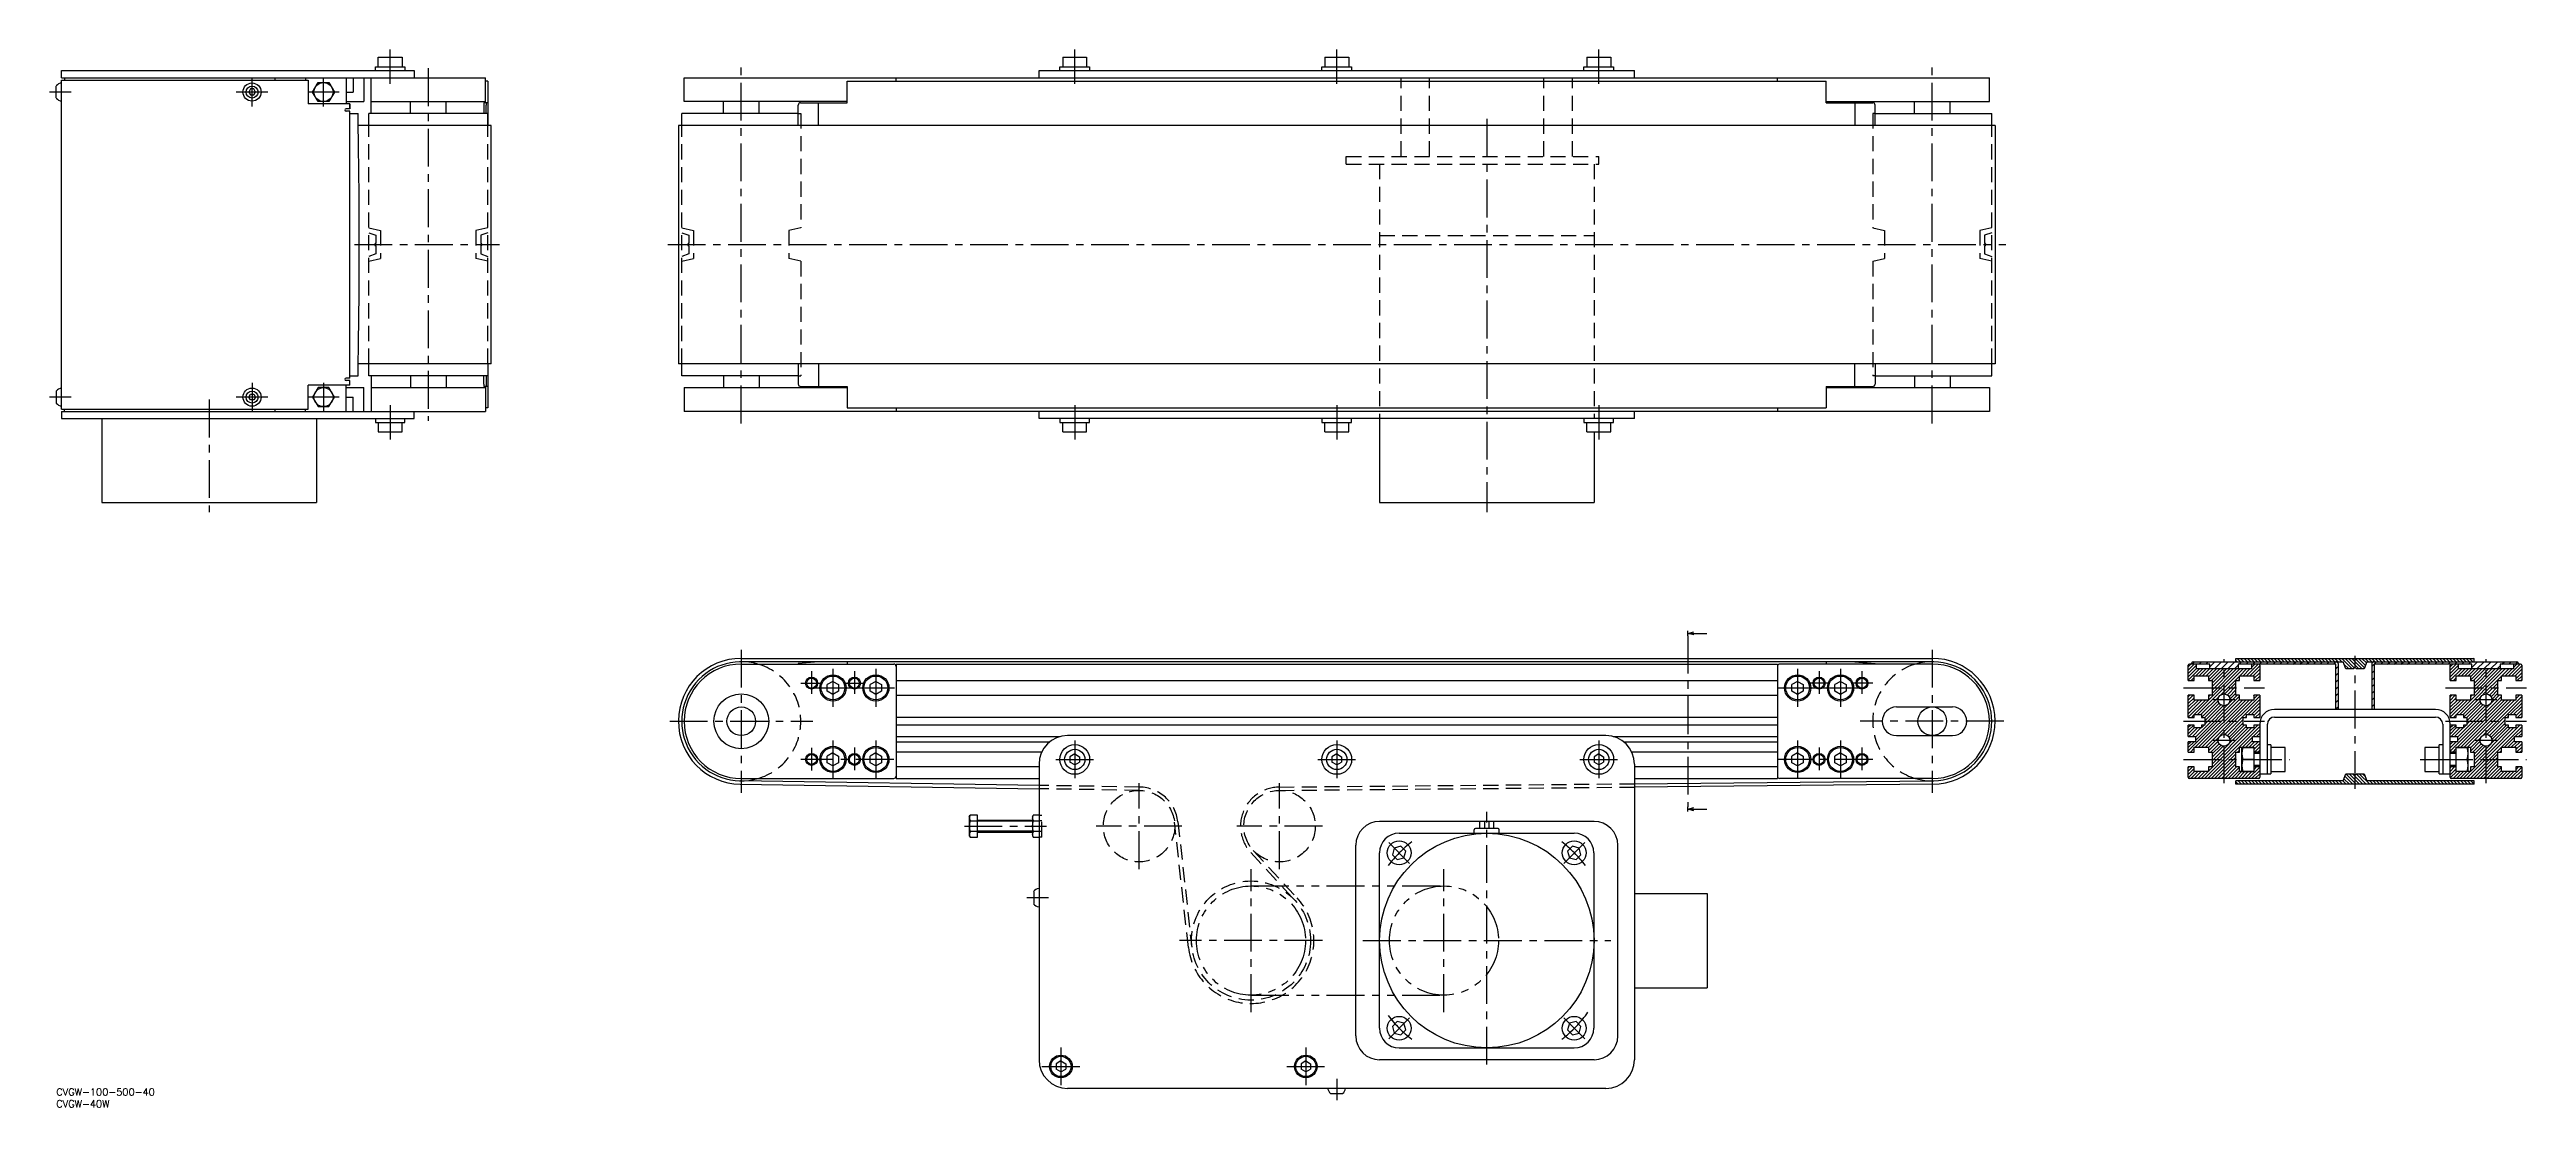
# Model space of a CAD drawing. Extents: x -3 to 1037, y -8 to 436.
import ezdxf

# ---------------------------------------------------------------- set-up
doc = ezdxf.new("R2010")
doc.units = 0
doc.header["$LTSCALE"] = 0.5
for name, pattern in [('CENTER', [50.8, 31.75, -6.35, 6.35, -6.35]), ('DASHED', [19.05, 12.7, -6.35]), ('PHANTOM', [63.5, 31.75, -6.35, 6.35, -6.35, 6.35, -6.35])]:
    doc.linetypes.add(name, pattern=pattern)
doc.layers.get('0').update_dxf_attribs({"linetype": 'CONTINUOUS'})
doc.layers.add('CENTER', color=1, linetype='CENTER')
doc.styles.get("Standard").update_dxf_attribs({"font": 'txt.shx', "height": 3, "bigfont": 'bigfont.shx'})

# ---------------------------------------------------------------- blocks, each defined once
blk = doc.blocks.new('*U68')
at = {"color": 7, "linetype": 'CONTINUOUS'}
blk.add_text('CVGW-100-500-40', height=3, dxfattribs=at).set_placement((0, -3))
blk = doc.blocks.new('*U69')
at = {"color": 7, "linetype": 'CONTINUOUS'}
blk.add_text('CVGW-40W', height=3, dxfattribs=at).set_placement((0, -8))
blk = doc.blocks.new('_OPEN30')
at = {"color": 0, "linetype": 'BYBLOCK'}
for p, q in [((-1, 0.27), (0, 0)), ((0, 0), (-1, -0.27)), ((0, 0), (-1, 0))]:
    blk.add_line(p, q, dxfattribs=at)
blk = doc.blocks.new('*U70')
at = {"color": 7, "linetype": 'CONTINUOUS'}
blk.add_lwpolyline([(687.5, 190.9), (693, 190.9)], dxfattribs=at)
at = {"color": 7, "linetype": 'CONTINUOUS', "xscale": 2.5, "yscale": 2.5, "zscale": 2.5, "rotation": 180}
blk.add_blockref('_OPEN30', (685, 190.9), dxfattribs=at)
blk = doc.blocks.new('*U71')
at = {"color": 7, "linetype": 'CONTINUOUS'}
blk.add_lwpolyline([(687.5, 117.1), (693, 117.1)], dxfattribs=at)
at = {"color": 7, "linetype": 'CONTINUOUS', "xscale": 2.5, "yscale": 2.5, "zscale": 2.5, "rotation": 180}
blk.add_blockref('_OPEN30', (685, 117.1), dxfattribs=at)

msp = doc.modelspace()

# ---------------------------------------------------------------- linework, layer by layer
at = {"color": 7, "linetype": 'CONTINUOUS'}
for p, q in [((2.2, 427), (150.2, 427)), ((2.2, 424), (2.2, 427)), ((134, 427), (134, 428.6)), ((134, 428.6), (146.4, 428.6)), ((135.2, 428.6), (135.2, 432.6)), ((135.2, 432.6), (145.2, 432.6)), ((145.2, 432.6), (145.2, 428.6)), ((146.4, 428.6), (146.4, 427)), ((150.2, 427), (150.2, 424)), ((412.6, 427), (662.6, 427)), ((412.6, 424), (412.6, 427)), ((421.3, 428.6), (433.8, 428.6)), ((421.3, 427), (421.3, 428.6)), ((422.6, 432.6), (432.6, 432.6)), ((422.6, 432.6), (422.6, 428.6)), ((432.6, 432.6), (432.6, 428.6)), ((433.8, 428.6), (433.8, 427)), ((531.3, 428.6), (543.8, 428.6)), ((531.3, 427), (531.3, 428.6)), ((532.6, 432.6), (542.6, 432.6)), ((532.6, 432.6), (532.6, 428.6)), ((542.6, 432.6), (542.6, 428.6)), ((543.8, 428.6), (543.8, 427)), ((641.3, 428.6), (653.8, 428.6)), ((641.3, 427), (641.3, 428.6)), ((642.6, 432.6), (652.6, 432.6)), ((642.6, 432.6), (642.6, 428.6)), ((652.6, 432.6), (652.6, 428.6)), ((653.8, 428.6), (653.8, 427)), ((662.6, 424), (662.6, 427)), ((0, 415.5), (0, 420.5)), ((2.2, 424), (180.2, 424)), ((2.2, 285), (2.2, 423)), ((2.2, 423), (105.7, 423)), ((3.4, 424), (3.4, 423)), ((81.5, 419.3), (80.8, 418)), ((80.8, 418), (81.5, 416.8)), ((82.9, 419.3), (81.5, 419.3)), ((81.5, 416.8), (82.9, 416.8)), ((83.6, 418), (82.9, 419.3)), ((82.9, 416.8), (83.6, 418)), ((91.7, 424), (91.7, 423)), ((104.7, 424), (104.7, 423)), ((105.7, 423), (105.7, 413)), ((107.6, 418), (109.9, 422)), ((109.9, 414), (107.6, 418)), ((109.9, 422), (114.5, 422)), ((114.5, 422), (116.8, 418)), ((116.8, 418), (114.5, 414)), ((121.7, 424), (121.7, 413)), ((121.7, 418), (124.7, 418)), ((124.7, 424), (124.7, 418)), ((129.2, 424), (129.2, 414)), ((132.2, 409), (132.2, 424)), ((180.2, 413.5), (180.2, 424)), ((181.2, 422.5), (180.2, 422.5)), ((181.2, 422.5), (181.2, 404)), ((263.6, 424), (811.6, 424)), ((263.6, 414), (263.6, 424)), ((332.1, 422.5), (743.1, 422.5)), ((332.1, 413.5), (332.1, 422.5)), ((352.6, 422.5), (352.6, 424)), ((722.6, 422.5), (722.6, 424)), ((743.1, 413.5), (743.1, 422.5)), ((811.6, 414), (811.6, 424)), ((123.2, 413), (105.7, 413)), ((114.5, 414), (109.9, 414)), ((121.7, 414), (129.2, 414)), ((123.2, 411), (121.7, 411)), ((123.2, 410), (121.7, 410)), ((123.2, 411), (123.2, 413)), ((123.2, 413), (123.2, 411)), ((123.2, 298), (123.2, 410)), ((123.2, 409), (126.7, 409)), ((181.2, 409), (131.2, 409)), ((131.2, 404), (131.2, 409)), ((132.2, 414), (180.2, 414)), ((148.7, 409), (148.7, 414)), ((163.7, 409), (163.7, 414)), ((181.2, 413.5), (179.5, 413.5)), ((179.5, 412.5), (179.5, 409)), ((180.5, 409), (180.5, 412.5)), ((181.2, 404), (181.2, 409)), ((311.5, 409), (262.6, 409)), ((262.6, 404), (262.6, 409)), ((332.1, 414), (263.6, 414)), ((280.1, 409), (280.1, 414)), ((295.1, 409), (295.1, 414)), ((311.5, 404), (311.5, 412.5)), ((312.5, 413.5), (332.1, 413.5)), ((320, 404), (320, 413.5)), ((743.1, 414), (811.6, 414)), ((743.1, 413.5), (762.6, 413.5)), ((755.1, 413.5), (755.1, 404)), ((763.6, 404), (763.6, 412.5)), ((763.6, 409), (812.6, 409)), ((780.1, 409), (780.1, 414)), ((795.1, 409), (795.1, 414)), ((812.6, 404), (812.6, 409)), ((182.6, 404), (126.8, 404)), ((182.6, 304), (182.6, 404)), ((814, 404), (261.2, 404)), ((261.2, 404), (261.2, 304)), ((814, 404), (814, 304)), ((182.6, 304), (126.8, 304)), ((131.2, 299), (131.2, 304)), ((181.2, 304), (181.2, 285.5)), ((814, 304), (261.2, 304)), ((262.6, 299), (262.6, 304)), ((311.5, 304), (311.5, 295.5)), ((320, 304), (320, 294.5)), ((755.1, 294.5), (755.1, 304)), ((763.6, 304), (763.6, 295.5)), ((812.6, 299), (812.6, 304)), ((0, 292.5), (0, 287.5)), ((80.8, 290), (81.5, 291.3)), ((81.5, 291.3), (82.9, 291.3)), ((82.9, 291.3), (83.6, 290)), ((105.7, 285), (105.7, 295)), ((123.2, 295), (105.7, 295)), ((109.9, 294), (107.6, 290)), ((114.5, 294), (109.9, 294)), ((116.8, 290), (114.5, 294)), ((123.2, 298), (121.7, 298)), ((123.2, 297), (121.7, 297)), ((121.7, 284), (121.7, 295)), ((121.7, 294), (129.2, 294)), ((123.2, 299), (126.7, 299)), ((123.2, 295), (123.2, 297)), ((129.2, 284), (129.2, 294)), ((181.2, 299), (131.2, 299)), ((132.2, 299), (132.2, 284)), ((132.2, 294), (180.2, 294)), ((148.7, 299), (148.7, 294)), ((163.7, 299), (163.7, 294)), ((179.5, 295.5), (179.5, 299)), ((181.2, 294.5), (179.5, 294.5)), ((180.2, 294.5), (180.2, 284)), ((180.5, 299), (180.5, 295.5)), ((311.5, 299), (262.6, 299)), ((263.6, 294), (332.1, 294)), ((263.6, 294), (263.6, 284)), ((280.1, 299), (280.1, 294)), ((295.1, 299), (295.1, 294)), ((312.5, 294.5), (332.1, 294.5)), ((332.1, 294.5), (332.1, 285.5)), ((743.1, 294.5), (762.6, 294.5)), ((743.1, 294.5), (743.1, 285.5)), ((743.1, 294), (811.6, 294)), ((763.6, 299), (812.6, 299)), ((780.1, 299), (780.1, 294)), ((795.1, 299), (795.1, 294)), ((811.6, 294), (811.6, 284)), ((2.2, 285), (105.7, 285)), ((2.2, 284), (180.2, 284)), ((2.2, 284), (2.2, 281)), ((2.2, 281), (150.2, 281)), ((3.4, 284), (3.4, 285)), ((19.2, 281), (19.2, 245.8)), ((81.5, 288.8), (80.8, 290)), ((82.9, 288.8), (81.5, 288.8)), ((83.6, 290), (82.9, 288.8)), ((91.7, 285), (91.7, 284)), ((104.7, 284), (104.7, 285)), ((107.6, 290), (109.9, 286)), ((109.2, 281), (109.2, 245.8)), ((109.9, 286), (114.5, 286)), ((114.5, 286), (116.8, 290)), ((121.7, 290), (124.7, 290)), ((124.7, 284), (124.7, 290)), ((134, 281), (134, 279.4)), ((146.4, 279.4), (146.4, 281)), ((150.2, 281), (150.2, 284)), ((181.2, 285.5), (180.2, 285.5)), ((811.6, 284), (263.6, 284)), ((332.1, 285.5), (743.1, 285.5)), ((352.6, 285.5), (352.6, 284)), ((412.6, 281), (412.6, 284)), ((662.6, 281), (412.6, 281)), ((421.3, 281), (421.3, 279.4)), ((433.8, 279.4), (433.8, 281)), ((531.3, 281), (531.3, 279.4)), ((543.8, 279.4), (543.8, 281)), ((555.6, 281), (555.6, 245.8)), ((641.3, 281), (641.3, 279.4)), ((653.8, 279.4), (653.8, 281)), ((662.6, 281), (662.6, 284)), ((722.6, 285.5), (722.6, 284)), ((134, 279.4), (146.4, 279.4)), ((135.2, 279.4), (135.2, 275.4)), ((135.2, 275.4), (145.2, 275.4)), ((145.2, 275.4), (145.2, 279.4)), ((421.3, 279.4), (433.8, 279.4)), ((422.6, 275.4), (422.6, 279.4)), ((422.6, 275.4), (432.6, 275.4)), ((432.6, 275.4), (432.6, 279.4)), ((531.3, 279.4), (543.8, 279.4)), ((532.6, 275.4), (532.6, 279.4)), ((532.6, 275.4), (542.6, 275.4)), ((542.6, 275.4), (542.6, 279.4)), ((641.3, 279.4), (653.8, 279.4)), ((642.6, 275.4), (642.6, 279.4)), ((642.6, 275.4), (652.6, 275.4)), ((645.6, 275.4), (645.6, 245.8)), ((652.6, 275.4), (652.6, 279.4)), ((19.2, 245.8), (109.2, 245.8)), ((555.6, 245.8), (645.6, 245.8)), ((287.6, 180.4), (787.6, 180.4)), ((787.6, 179), (287.6, 179)), ((287.6, 178), (351.6, 178)), ((320, 179), (311.5, 178.3)), ((311.5, 178.3), (311.5, 178)), ((332.1, 179), (332.1, 178)), ((352.6, 178), (722.6, 178)), ((352.6, 178), (352.6, 130)), ((722.6, 178), (722.6, 130)), ((787.6, 178), (723.6, 178)), ((743.1, 179), (743.1, 178)), ((755.1, 179), (763.6, 178.3)), ((763.6, 178.3), (763.6, 178)), ((895.1, 171.1), (895.1, 177.5)), ((904.1, 178), (895.6, 178)), ((896.6, 178), (896.6, 178.5)), ((897.1, 179), (960.1, 179)), ((898.6, 176), (898.6, 178)), ((904.1, 176), (904.1, 178)), ((915.1, 180.4), (1015.1, 180.4)), ((915.1, 179), (915.1, 180.4)), ((957.1, 178), (916.1, 178)), ((916.1, 178), (916.1, 176)), ((921.6, 178), (921.6, 176)), ((925.1, 177.5), (925.1, 171.1)), ((957.1, 159), (957.1, 178)), ((958.1, 159), (958.1, 178)), ((961.2, 176), (960.1, 179)), ((970.1, 179), (969, 176)), ((970.1, 179), (1033.1, 179)), ((972.1, 178), (972.1, 159)), ((1014.1, 178), (973.1, 178)), ((973.1, 178), (973.1, 159)), ((1005.1, 171.1), (1005.1, 177.5)), ((1008.6, 176), (1008.6, 178)), ((1014.1, 176), (1014.1, 178)), ((1015.1, 179), (1015.1, 180.4)), ((1026.1, 178), (1026.1, 176)), ((1034.6, 178), (1026.1, 178)), ((1031.6, 178), (1031.6, 176)), ((1033.6, 178.5), (1033.6, 178)), ((1035.1, 177.5), (1035.1, 171.1)), ((326.1, 170.7), (323.7, 169.4)), ((323.7, 166.6), (323.7, 169.4)), ((326.1, 165.3), (323.7, 166.6)), ((326.1, 170.7), (328.4, 169.4)), ((328.4, 166.6), (326.1, 165.3)), ((328.4, 169.4), (328.4, 166.6)), ((344.1, 170.7), (341.7, 169.4)), ((341.7, 166.6), (341.7, 169.4)), ((344.1, 165.3), (341.7, 166.6)), ((344.1, 170.7), (346.4, 169.4)), ((346.4, 166.6), (344.1, 165.3)), ((346.4, 169.4), (346.4, 166.6)), ((352.6, 171.1), (722.6, 171.1)), ((731.1, 170.7), (728.7, 169.4)), ((728.7, 166.6), (728.7, 169.4)), ((731.1, 165.3), (728.7, 166.6)), ((731.1, 170.7), (733.4, 169.4)), ((733.4, 166.6), (731.1, 165.3)), ((733.4, 169.4), (733.4, 166.6)), ((749.1, 170.7), (746.7, 169.4)), ((746.7, 166.6), (746.7, 169.4)), ((749.1, 165.3), (746.7, 166.6)), ((749.1, 170.7), (751.4, 169.4)), ((751.4, 166.6), (749.1, 165.3)), ((751.4, 169.4), (751.4, 166.6)), ((895.1, 171.1), (897.6, 171.1)), ((897.6, 171.1), (897.6, 173.1)), ((897.6, 173.1), (903.6, 173.1)), ((921.6, 176), (898.6, 176)), ((903.6, 173.1), (903.6, 171.1)), ((903.6, 171.1), (905.1, 171.1)), ((905.1, 171.1), (905.1, 164.9)), ((915.1, 164.9), (915.1, 171.1)), ((915.1, 171.1), (916.6, 171.1)), ((916.6, 171.1), (916.6, 173.1)), ((916.6, 173.1), (922.6, 173.1)), ((922.6, 173.1), (922.6, 171.1)), ((922.6, 171.1), (925.1, 171.1)), ((964.6, 176), (961.2, 176)), ((969, 176), (965.6, 176)), ((1005.1, 171.1), (1007.6, 171.1)), ((1007.6, 171.1), (1007.6, 173.1)), ((1007.6, 173.1), (1013.6, 173.1)), ((1031.6, 176), (1008.6, 176)), ((1013.6, 173.1), (1013.6, 171.1)), ((1013.6, 171.1), (1015.1, 171.1)), ((1015.1, 171.1), (1015.1, 164.9)), ((1025.1, 164.9), (1025.1, 171.1)), ((1025.1, 171.1), (1026.6, 171.1)), ((1026.6, 171.1), (1026.6, 173.1)), ((1026.6, 173.1), (1032.6, 173.1)), ((1032.6, 173.1), (1032.6, 171.1)), ((1032.6, 171.1), (1035.1, 171.1)), ((352.6, 164.9), (722.6, 164.9)), ((772.6, 160), (796.1, 160)), ((897.6, 164.9), (895.1, 164.9)), ((895.1, 155.6), (895.1, 164.9)), ((897.6, 162.9), (897.6, 164.9)), ((903.6, 162.9), (897.6, 162.9)), ((897.6, 155.6), (897.6, 156.9)), ((897.6, 156.9), (900.6, 156.9)), ((900.6, 156.9), (900.6, 155.6)), ((905.1, 164.9), (903.6, 164.9)), ((903.6, 164.9), (903.6, 162.9)), ((916.6, 164.9), (915.1, 164.9)), ((916.6, 162.9), (916.6, 164.9)), ((922.6, 162.9), (916.6, 162.9)), ((919.6, 155.6), (919.6, 156.9)), ((919.6, 156.9), (922.6, 156.9)), ((925.1, 164.9), (922.6, 164.9)), ((922.6, 164.9), (922.6, 162.9)), ((922.6, 156.9), (922.6, 155.6)), ((925.1, 164.9), (925.1, 155.6)), ((998.9, 159), (931.3, 159)), ((1007.6, 164.9), (1005.1, 164.9)), ((1005.1, 155.6), (1005.1, 164.9)), ((1007.6, 162.9), (1007.6, 164.9)), ((1013.6, 162.9), (1007.6, 162.9)), ((1007.6, 155.6), (1007.6, 156.9)), ((1007.6, 156.9), (1010.6, 156.9)), ((1010.6, 156.9), (1010.6, 155.6)), ((1015.1, 164.9), (1013.6, 164.9)), ((1013.6, 164.9), (1013.6, 162.9)), ((1026.6, 164.9), (1025.1, 164.9)), ((1026.6, 162.9), (1026.6, 164.9)), ((1032.6, 162.9), (1026.6, 162.9)), ((1029.6, 155.6), (1029.6, 156.9)), ((1029.6, 156.9), (1032.6, 156.9)), ((1035.1, 164.9), (1032.6, 164.9)), ((1032.6, 164.9), (1032.6, 162.9)), ((1032.6, 156.9), (1032.6, 155.6)), ((1035.1, 164.9), (1035.1, 155.6)), ((722.6, 155.6), (352.6, 155.6)), ((722.6, 152.4), (352.6, 152.4)), ((352.6, 147.6), (421.5, 147.6)), ((650.6, 148), (424.6, 148)), ((653.6, 147.6), (722.6, 147.6)), ((772.6, 148), (796.1, 148)), ((895.1, 155.6), (897.6, 155.6)), ((897.6, 152.4), (895.1, 152.4)), ((895.1, 147.6), (895.1, 152.4)), ((895.1, 147.6), (898.1, 147.6)), ((897.6, 151.2), (897.6, 152.4)), ((900.6, 151.2), (897.6, 151.2)), ((898.1, 147.6), (898.1, 145.4)), ((900.6, 155.6), (902.1, 155.6)), ((902.1, 152.4), (900.6, 152.4)), ((900.6, 152.4), (900.6, 151.2)), ((902.1, 155.6), (902.1, 152.4)), ((918.1, 152.4), (918.1, 155.6)), ((918.1, 155.6), (919.6, 155.6)), ((919.6, 152.4), (918.1, 152.4)), ((919.6, 151.2), (919.6, 152.4)), ((922.6, 151.2), (919.6, 151.2)), ((922.1, 145.4), (922.1, 147.6)), ((922.1, 147.6), (925.1, 147.6)), ((922.6, 155.6), (925.1, 155.6)), ((925.1, 152.4), (922.6, 152.4)), ((922.6, 152.4), (922.6, 151.2)), ((925.1, 152.8), (925.1, 130.5)), ((928.3, 131.9), (928.3, 152.8)), ((931.3, 155.8), (998.9, 155.8)), ((1001.9, 152.8), (1001.9, 131.9)), ((1005.1, 155.6), (1007.6, 155.6)), ((1005.1, 130.5), (1005.1, 152.8)), ((1007.6, 152.4), (1005.1, 152.4)), ((1005.1, 147.6), (1008.1, 147.6)), ((1007.6, 151.2), (1007.6, 152.4)), ((1010.6, 151.2), (1007.6, 151.2)), ((1008.1, 147.6), (1008.1, 145.4)), ((1010.6, 155.6), (1012.1, 155.6)), ((1012.1, 152.4), (1010.6, 152.4)), ((1010.6, 152.4), (1010.6, 151.2)), ((1012.1, 155.6), (1012.1, 152.4)), ((1028.1, 152.4), (1028.1, 155.6)), ((1028.1, 155.6), (1029.6, 155.6)), ((1029.6, 152.4), (1028.1, 152.4)), ((1029.6, 151.2), (1029.6, 152.4)), ((1032.6, 151.2), (1029.6, 151.2)), ((1032.1, 145.4), (1032.1, 147.6)), ((1032.1, 147.6), (1035.1, 147.6)), ((1032.6, 155.6), (1035.1, 155.6)), ((1035.1, 152.4), (1032.6, 152.4)), ((1032.6, 152.4), (1032.6, 151.2)), ((1035.1, 152.4), (1035.1, 147.6)), ((326.1, 140.7), (323.7, 139.4)), ((323.7, 136.6), (323.7, 139.4)), ((326.1, 135.3), (323.7, 136.6)), ((326.1, 140.7), (328.4, 139.4)), ((328.4, 136.6), (326.1, 135.3)), ((328.4, 139.4), (328.4, 136.6)), ((344.1, 140.7), (341.7, 139.4)), ((341.7, 136.6), (341.7, 139.4)), ((344.1, 135.3), (341.7, 136.6)), ((344.1, 140.7), (346.4, 139.4)), ((346.4, 136.6), (344.1, 135.3)), ((346.4, 139.4), (346.4, 136.6)), ((352.6, 145.4), (417.1, 145.4)), ((413.7, 141.1), (352.6, 141.1)), ((412.6, 136), (412.6, 12)), ((427.6, 140.3), (425.6, 139.1)), ((425.6, 139.1), (425.6, 136.9)), ((427.6, 135.7), (425.6, 136.9)), ((427.6, 140.3), (429.6, 139.1)), ((427.6, 135.7), (429.6, 136.9)), ((429.6, 139.1), (429.6, 136.9)), ((537.6, 140.3), (535.6, 139.1)), ((535.6, 139.1), (535.6, 136.9)), ((537.6, 135.7), (535.6, 136.9)), ((537.6, 140.3), (539.6, 139.1)), ((537.6, 135.7), (539.6, 136.9)), ((539.6, 139.1), (539.6, 136.9)), ((647.6, 140.3), (645.6, 139.1)), ((645.6, 139.1), (645.6, 136.9)), ((647.6, 135.7), (645.6, 136.9)), ((647.6, 140.3), (649.6, 139.1)), ((647.6, 135.7), (649.6, 136.9)), ((649.6, 139.1), (649.6, 136.9)), ((658, 145.4), (722.6, 145.4)), ((722.6, 141.1), (661.4, 141.1)), ((662.6, 136), (662.6, 12)), ((731.1, 140.7), (728.7, 139.4)), ((728.7, 136.6), (728.7, 139.4)), ((731.1, 135.3), (728.7, 136.6)), ((731.1, 140.7), (733.4, 139.4)), ((733.4, 136.6), (731.1, 135.3)), ((733.4, 139.4), (733.4, 136.6)), ((749.1, 140.7), (746.7, 139.4)), ((746.7, 136.6), (746.7, 139.4)), ((749.1, 135.3), (746.7, 136.6)), ((749.1, 140.7), (751.4, 139.4)), ((751.4, 136.6), (749.1, 135.3)), ((751.4, 139.4), (751.4, 136.6)), ((898.1, 145.4), (895.1, 145.4)), ((895.1, 141.1), (895.1, 145.4)), ((895.1, 141.1), (897.6, 141.1)), ((897.6, 141.1), (897.6, 143.1)), ((897.6, 143.1), (903.6, 143.1)), ((903.6, 143.1), (903.6, 141.1)), ((903.6, 141.1), (905.1, 141.1)), ((905.1, 141.1), (905.1, 134.9)), ((915.1, 134.9), (915.1, 141.1)), ((915.1, 141.1), (916.6, 141.1)), ((916.6, 141.1), (916.6, 143.1)), ((916.6, 143.1), (922.6, 143.1)), ((917.6, 133), (917.6, 143)), ((917.6, 143), (922.6, 143)), ((922.6, 138), (918, 138)), ((925.1, 145.4), (922.1, 145.4)), ((922.6, 143.1), (922.6, 132.9)), ((922.6, 141.1), (925.1, 141.1)), ((925.1, 141), (922.6, 141)), ((929.8, 144.1), (928.3, 144.1)), ((929.8, 144.1), (929.8, 131.9)), ((935.8, 143), (929.8, 143)), ((935.8, 133), (935.8, 143)), ((1000.4, 143), (994.4, 143)), ((994.4, 143), (994.4, 133)), ((1001.9, 144.1), (1000.4, 144.1)), ((1000.4, 131.9), (1000.4, 144.1)), ((1008.1, 145.4), (1005.1, 145.4)), ((1005.1, 141.1), (1007.6, 141.1)), ((1007.6, 141), (1005.1, 141)), ((1007.6, 143.1), (1013.6, 143.1)), ((1007.6, 132.9), (1007.6, 143.1)), ((1007.6, 143), (1012.6, 143)), ((1007.6, 138), (1012.1, 138)), ((1012.6, 133), (1012.6, 143)), ((1013.6, 143.1), (1013.6, 141.1)), ((1013.6, 141.1), (1015.1, 141.1)), ((1015.1, 141.1), (1015.1, 134.9)), ((1025.1, 134.9), (1025.1, 141.1)), ((1025.1, 141.1), (1026.6, 141.1)), ((1026.6, 141.1), (1026.6, 143.1)), ((1026.6, 143.1), (1032.6, 143.1)), ((1035.1, 145.4), (1032.1, 145.4)), ((1032.6, 143.1), (1032.6, 141.1)), ((1032.6, 141.1), (1035.1, 141.1)), ((1035.1, 145.4), (1035.1, 141.1)), ((287.1, 127.6), (412.6, 125.7)), ((412.6, 127.1), (287.2, 129)), ((287.6, 130), (351.6, 130)), ((412.6, 134.9), (352.6, 134.9)), ((352.6, 130), (412.6, 130)), ((722.6, 134.9), (662.6, 134.9)), ((662.6, 130), (722.6, 130)), ((662.6, 127.8), (787.8, 129)), ((787.8, 127.6), (662.6, 126.4)), ((787.6, 130), (723.6, 130)), ((897.6, 134.9), (895.1, 134.9)), ((895.1, 130.5), (895.1, 134.9)), ((924.6, 130), (895.6, 130)), ((897.6, 132.9), (897.6, 134.9)), ((903.6, 132.9), (897.6, 132.9)), ((905.1, 134.9), (903.6, 134.9)), ((903.6, 134.9), (903.6, 132.9)), ((916.6, 134.9), (915.1, 134.9)), ((960.1, 129), (915.1, 129)), ((915.1, 127.6), (915.1, 129)), ((1015.1, 127.6), (915.1, 127.6)), ((916.6, 132.9), (916.6, 134.9)), ((922.6, 132.9), (916.6, 132.9)), ((917.6, 133), (922.6, 133)), ((922.6, 135), (925.1, 135)), ((925.1, 134.9), (922.6, 134.9)), ((925.1, 132), (928.3, 132)), ((928.3, 131.9), (929.8, 131.9)), ((929.8, 133), (935.8, 133)), ((960.1, 129), (961.2, 132)), ((961.2, 132), (964.6, 132)), ((965.6, 132), (969, 132)), ((969, 132), (970.1, 129)), ((1015.1, 129), (970.1, 129)), ((994.4, 133), (1000.4, 133)), ((1000.4, 131.9), (1001.9, 131.9)), ((1001.9, 132), (1005.1, 132)), ((1005.1, 135), (1007.6, 135)), ((1007.6, 134.9), (1005.1, 134.9)), ((1034.6, 130), (1005.6, 130)), ((1012.6, 133), (1007.6, 133)), ((1013.6, 132.9), (1007.6, 132.9)), ((1015.1, 134.9), (1013.6, 134.9)), ((1013.6, 134.9), (1013.6, 132.9)), ((1015.1, 127.6), (1015.1, 129)), ((1026.6, 134.9), (1025.1, 134.9)), ((1026.6, 132.9), (1026.6, 134.9)), ((1032.6, 132.9), (1026.6, 132.9)), ((1035.1, 134.9), (1032.6, 134.9)), ((1032.6, 134.9), (1032.6, 132.9)), ((1035.1, 134.9), (1035.1, 130.5)), ((383.3, 114), (383.7, 114.6)), ((386.8, 114.6), (383.7, 114.6)), ((386.8, 105.4), (386.8, 114.6)), ((409.8, 114), (410.1, 114.6)), ((412.6, 114.6), (410.1, 114.6)), ((383.3, 114), (383.3, 106)), ((383.3, 106), (383.7, 105.4)), ((383.7, 112.3), (386.8, 112.3)), ((386.8, 107.7), (383.7, 107.7)), ((383.7, 105.4), (386.8, 105.4)), ((386.8, 112.5), (409.8, 112.5)), ((386.8, 107.5), (409.8, 107.5)), ((409.8, 114), (409.8, 106)), ((409.8, 106), (410.1, 105.4)), ((410.1, 112.3), (412.6, 112.3)), ((412.6, 107.7), (410.1, 107.7)), ((410.1, 105.4), (412.6, 105.4)), ((645.6, 112), (555.6, 112)), ((563.8, 107), (637.3, 107)), ((595.3, 107), (595.3, 108.5)), ((605.3, 109), (595.8, 109)), ((597.6, 109), (597.6, 112)), ((599.6, 112), (599.6, 109)), ((601.6, 109), (601.6, 112)), ((603.6, 109), (603.6, 112)), ((605.8, 107), (605.8, 108.5)), ((545.6, 22), (545.6, 102)), ((555.6, 25.2), (555.6, 98.8)), ((561.7, 100.8), (561, 98)), ((561, 98), (563, 96)), ((564.5, 101.6), (561.7, 100.8)), ((563, 96), (565.8, 96.7)), ((566.6, 99.5), (564.5, 101.6)), ((565.8, 96.7), (566.6, 99.5)), ((636.6, 101.6), (634.5, 99.5)), ((634.5, 99.5), (635.3, 96.7)), ((635.3, 96.7), (638.1, 96)), ((639.4, 100.8), (636.6, 101.6)), ((638.1, 96), (640.1, 98)), ((640.1, 98), (639.4, 100.8)), ((645.6, 25.2), (645.6, 98.8)), ((655.6, 22), (655.6, 102)), ((410.4, 82.5), (410.4, 77.5)), ((662.6, 81.7), (693.1, 81.7)), ((693.1, 81.7), (693.1, 42.2)), ((662.6, 42.2), (693.1, 42.2)), ((563, 28), (561, 26)), ((561, 26), (561.7, 23.2)), ((561.7, 23.2), (564.5, 22.4)), ((565.8, 27.3), (563, 28)), ((564.5, 22.4), (566.6, 24.5)), ((566.6, 24.5), (565.8, 27.3)), ((635.3, 27.3), (634.5, 24.5)), ((634.5, 24.5), (636.6, 22.4)), ((638.1, 28), (635.3, 27.3)), ((636.6, 22.4), (639.4, 23.2)), ((640.1, 26), (638.1, 28)), ((639.4, 23.2), (640.1, 26)), ((421.8, 11.5), (419.8, 10.3)), ((421.8, 11.5), (423.8, 10.3)), ((524.6, 11.5), (522.6, 10.3)), ((524.6, 11.5), (526.6, 10.3)), ((645.6, 12), (555.6, 12)), ((563.8, 17), (637.3, 17)), ((419.8, 10.3), (419.8, 8.1)), ((421.8, 6.9), (419.8, 8.1)), ((421.8, 6.9), (423.8, 8.1)), ((423.8, 10.3), (423.8, 8.1)), ((522.6, 10.3), (522.6, 8.1)), ((524.6, 6.9), (522.6, 8.1)), ((524.6, 6.9), (526.6, 8.1)), ((526.6, 10.3), (526.6, 8.1)), ((650.6, 0), (424.6, 0)), ((535, -2.2), (540.1, -2.2))]:
    msp.add_line(p, q, dxfattribs=at)
at = {"color": 3, "linetype": 'DASHED'}
for p, q in [((564.6, 391), (564.6, 424)), ((576.6, 391), (576.6, 424)), ((624.6, 391), (624.6, 424)), ((636.6, 391), (636.6, 424)), ((311.5, 409), (312.6, 409)), ((312.6, 409), (312.6, 361)), ((763.6, 409), (762.6, 409)), ((762.6, 409), (762.6, 361)), ((131.2, 304), (131.2, 404)), ((181.2, 304), (181.2, 404)), ((262.6, 304), (262.6, 404)), ((812.6, 304), (812.6, 404)), ((541.6, 391), (647.6, 391)), ((541.6, 387.8), (541.6, 391)), ((541.6, 387.8), (647.6, 387.8)), ((555.6, 387.8), (555.6, 281)), ((645.6, 387.8), (645.6, 281)), ((647.6, 387.8), (647.6, 391)), ((131.2, 361), (136.2, 359.9)), ((131.2, 359), (134.2, 357.9)), ((134.2, 357.9), (134.2, 354.5)), ((136.2, 359.9), (136.2, 348.1)), ((181.2, 361), (176.2, 359.9)), ((176.2, 359.9), (176.2, 348.1)), ((181.2, 359), (178.2, 357.9)), ((178.2, 357.9), (178.2, 354.5)), ((262.6, 361), (267.6, 359.9)), ((262.6, 359), (265.6, 357.9)), ((265.6, 357.9), (265.6, 354.5)), ((267.6, 359.9), (267.6, 348.1)), ((312.6, 361), (307.6, 359.9)), ((307.6, 359.9), (307.6, 348.1)), ((555.6, 357.8), (645.6, 357.8)), ((762.6, 361), (767.6, 359.9)), ((767.6, 359.9), (767.6, 348.1)), ((812.6, 361), (807.6, 359.9)), ((807.6, 359.9), (807.6, 348.1)), ((812.6, 359), (809.6, 357.9)), ((809.6, 357.9), (809.6, 354.5)), ((134.2, 350.1), (131.2, 349)), ((131.2, 347), (136.2, 348.1)), ((134.2, 353.5), (134.2, 350.1)), ((181.2, 347), (176.2, 348.1)), ((178.2, 353.5), (178.2, 350.1)), ((178.2, 350.1), (181.2, 349)), ((265.6, 350.1), (262.6, 349)), ((262.6, 347), (267.6, 348.1)), ((265.6, 353.5), (265.6, 350.1)), ((312.6, 347), (307.6, 348.1)), ((312.6, 347), (312.6, 299)), ((762.6, 347), (767.6, 348.1)), ((762.6, 347), (762.6, 299)), ((812.6, 347), (807.6, 348.1)), ((809.6, 353.5), (809.6, 350.1)), ((809.6, 350.1), (812.6, 349)), ((311.5, 299), (312.6, 299)), ((763.6, 299), (762.6, 299)), ((454.8, 126.4), (412.6, 127.1)), ((454.8, 125), (412.6, 125.7)), ((513.4, 126.4), (662.6, 127.8)), ((513.4, 125), (662.6, 126.4)), ((412.6, 114.6), (413.8, 114.6)), ((413.8, 105.4), (413.8, 114.6)), ((413.8, 112.3), (412.6, 112.3)), ((413.8, 107.7), (412.6, 107.7)), ((413.8, 105.4), (412.6, 105.4)), ((475.3, 59.1), (469.5, 111.7)), ((470.9, 111.8), (476.7, 59.2)), ((501.5, 98.9), (519.9, 79)), ((502.5, 99.8), (520.9, 79.9))]:
    msp.add_line(p, q, dxfattribs=at)
at = {"color": 3, "linetype": 'CONTINUOUS'}
for p, q in [((895.1, 176.9), (896.1, 178)), ((895.1, 175.5), (897.6, 178)), ((895.1, 174.1), (898.6, 177.6)), ((896.7, 178), (897.7, 179)), ((899.6, 178), (900.6, 179)), ((902.4, 178), (903.4, 179)), ((904.1, 176.9), (906.2, 179)), ((906.1, 176), (909, 179)), ((908.9, 176), (911.9, 179)), ((911.7, 176), (914.7, 179)), ((914.5, 176), (916.1, 177.6)), ((915.6, 179), (915.1, 179.5)), ((917, 179), (915.6, 180.4)), ((916.5, 178), (917.5, 179)), ((918.4, 179), (917, 180.4)), ((919.9, 179), (918.5, 180.4)), ((919.4, 178), (920.4, 179)), ((919.5, 173.1), (924.4, 178)), ((921.3, 179), (919.9, 180.4)), ((920.9, 173.1), (925.1, 177.2)), ((922.7, 179), (921.3, 180.4)), ((921.6, 178), (921.6, 178)), ((921.6, 176.6), (923, 178)), ((922.2, 178), (923.2, 179)), ((924.1, 179), (922.7, 180.4)), ((925.5, 179), (924.1, 180.4)), ((925, 178), (926, 179)), ((926.9, 179), (925.5, 180.4)), ((928.3, 179), (926.9, 180.4)), ((927.8, 178), (928.8, 179)), ((929.8, 179), (928.4, 180.4)), ((931.2, 179), (929.8, 180.4)), ((930.7, 178), (931.7, 179)), ((932.6, 179), (931.2, 180.4)), ((934, 179), (932.6, 180.4)), ((933.5, 178), (934.5, 179)), ((935.4, 179), (934, 180.4)), ((936.8, 179), (935.4, 180.4)), ((936.3, 178), (937.3, 179)), ((938.2, 179), (936.8, 180.4)), ((939.7, 179), (938.3, 180.4)), ((939.2, 178), (940.2, 179)), ((941.1, 179), (939.7, 180.4)), ((942.5, 179), (941.1, 180.4)), ((942, 178), (943, 179)), ((943.9, 179), (942.5, 180.4)), ((945.3, 179), (943.9, 180.4)), ((944.8, 178), (945.8, 179)), ((946.7, 179), (945.3, 180.4)), ((948.1, 179), (946.7, 180.4)), ((947.6, 178), (948.6, 179)), ((949.6, 179), (948.2, 180.4)), ((951, 179), (949.6, 180.4)), ((950.5, 178), (951.5, 179)), ((952.4, 179), (951, 180.4)), ((953.8, 179), (952.4, 180.4)), ((953.3, 178), (954.3, 179)), ((955.2, 179), (953.8, 180.4)), ((956.6, 179), (955.2, 180.4)), ((956.1, 178), (957.1, 179)), ((958, 179), (956.6, 180.4)), ((957.1, 176.1), (958.1, 177.1)), ((959.5, 179), (958.1, 180.4)), ((963.9, 176), (959.5, 180.4)), ((962.5, 176), (960.4, 178)), ((964.8, 176.4), (960.9, 180.4)), ((966.7, 176), (962.3, 180.4)), ((968.1, 176), (963.7, 180.4)), ((969.1, 176.4), (965.1, 180.4)), ((969.5, 177.4), (966.5, 180.4)), ((969.9, 178.5), (968, 180.4)), ((970.8, 179), (969.4, 180.4)), ((972.2, 179), (970.8, 180.4)), ((972.1, 177), (973.1, 178)), ((973.6, 179), (972.2, 180.4)), ((973.1, 178), (974.1, 179)), ((975, 179), (973.6, 180.4)), ((976.4, 179), (975, 180.4)), ((975.9, 178), (976.9, 179)), ((977.8, 179), (976.4, 180.4)), ((979.3, 179), (977.9, 180.4)), ((978.8, 178), (979.8, 179)), ((980.7, 179), (979.3, 180.4)), ((982.1, 179), (980.7, 180.4)), ((981.6, 178), (982.6, 179)), ((983.5, 179), (982.1, 180.4)), ((984.9, 179), (983.5, 180.4)), ((984.4, 178), (985.4, 179)), ((986.3, 179), (984.9, 180.4)), ((987.7, 179), (986.3, 180.4)), ((987.2, 178), (988.2, 179)), ((989.2, 179), (987.8, 180.4)), ((990.6, 179), (989.2, 180.4)), ((990.1, 178), (991.1, 179)), ((992, 179), (990.6, 180.4)), ((993.4, 179), (992, 180.4)), ((992.9, 178), (993.9, 179)), ((994.8, 179), (993.4, 180.4)), ((996.2, 179), (994.8, 180.4)), ((995.7, 178), (996.7, 179)), ((997.6, 179), (996.2, 180.4)), ((999.1, 179), (997.7, 180.4)), ((998.6, 178), (999.6, 179)), ((1000.5, 179), (999.1, 180.4)), ((1001.9, 179), (1000.5, 180.4)), ((1001.4, 178), (1002.4, 179)), ((1003.3, 179), (1001.9, 180.4)), ((1004.7, 179), (1003.3, 180.4)), ((1004.2, 178), (1005.2, 179)), ((1006.1, 179), (1004.7, 180.4)), ((1005.1, 176.9), (1006.2, 178)), ((1005.1, 175.5), (1007.6, 178)), ((1005.1, 174), (1008.6, 177.5)), ((1007.5, 179), (1006.1, 180.4)), ((1007, 178), (1008, 179)), ((1009, 179), (1007.6, 180.4)), ((1010.4, 179), (1009, 180.4)), ((1009.9, 178), (1010.9, 179)), ((1011.8, 179), (1010.4, 180.4)), ((1013.2, 179), (1011.8, 180.4)), ((1012.7, 178), (1013.7, 179)), ((1014.6, 179), (1013.2, 180.4)), ((1014.1, 176.6), (1016.5, 179)), ((1015.1, 179.9), (1014.6, 180.4)), ((1016.3, 176), (1019.3, 179)), ((1019.2, 176), (1022.2, 179)), ((1022, 176), (1025, 179)), ((1024.8, 176), (1026.1, 177.2)), ((1026.8, 178), (1027.8, 179)), ((1029.6, 173.1), (1034.5, 178)), ((1029.7, 178), (1030.7, 179)), ((1031, 173.1), (1035.1, 177.2)), ((1031.6, 177.9), (1031.7, 178)), ((1031.6, 176.5), (1033.1, 178)), ((1032.5, 178), (1033.4, 178.9)), ((895.1, 172.7), (898.6, 176.2)), ((895.1, 171.3), (899.8, 176)), ((896.3, 171.1), (897.6, 172.4)), ((897.6, 156.9), (916.8, 176)), ((898.3, 173.1), (901.2, 176)), ((899, 156.9), (918.2, 176)), ((899.7, 173.1), (902.6, 176)), ((901.1, 173.1), (904, 176)), ((902.6, 173.1), (905.5, 176)), ((903.6, 172.7), (906.9, 176)), ((903.6, 171.3), (908.3, 176)), ((904.8, 171.1), (909.7, 176)), ((905.1, 170), (911.1, 176)), ((905.1, 168.6), (912.5, 176)), ((905.1, 167.1), (913.9, 176)), ((905.1, 165.7), (915.4, 176)), ((908.6, 165), (916.6, 173)), ((910.5, 165.5), (915.1, 170.1)), ((911.5, 165.1), (915.1, 168.7)), ((912.2, 164.3), (915.1, 167.2)), ((916.1, 171.1), (916.6, 171.6)), ((916.7, 173.1), (919.6, 176)), ((918.1, 173.1), (921, 176)), ((922.4, 173.1), (925.1, 175.8)), ((922.6, 171.9), (925.1, 174.4)), ((923.2, 171.1), (925.1, 173)), ((924.6, 171.1), (925.1, 171.6)), ((957.1, 173.3), (958.1, 174.3)), ((957.1, 170.5), (958.1, 171.5)), ((957.1, 167.6), (958.1, 168.6)), ((972.1, 174.2), (973.1, 175.2)), ((972.1, 171.3), (973.1, 172.3)), ((972.1, 168.5), (973.1, 169.5)), ((972.1, 165.7), (973.1, 166.7)), ((1005.1, 172.6), (1008.6, 176.1)), ((1005.1, 171.2), (1009.9, 176)), ((1006.4, 171.1), (1007.6, 172.3)), ((1007.7, 156.9), (1026.8, 176)), ((1008.4, 173.1), (1011.3, 176)), ((1009.1, 156.9), (1028.2, 176)), ((1009.8, 173.1), (1012.7, 176)), ((1011.2, 173.1), (1014.1, 176)), ((1012.6, 173.1), (1015.5, 176)), ((1013.6, 172.6), (1016.9, 176)), ((1013.6, 171.2), (1018.3, 176)), ((1014.9, 171.1), (1019.8, 176)), ((1015.1, 169.9), (1021.2, 176)), ((1015.1, 168.5), (1022.6, 176)), ((1015.1, 167.1), (1024, 176)), ((1015.1, 165.7), (1025.4, 176)), ((1018.8, 165.2), (1026.6, 172.9)), ((1020.5, 165.5), (1025.1, 170)), ((1021.5, 165), (1025.1, 168.6)), ((1022.2, 164.3), (1025.1, 167.2)), ((1026.2, 171.1), (1026.6, 171.5)), ((1026.8, 173.1), (1029.7, 176)), ((1028.2, 173.1), (1031.1, 176)), ((1032.4, 173.1), (1035.1, 175.8)), ((1032.6, 171.8), (1035.1, 174.3)), ((1033.2, 171.1), (1035.1, 172.9)), ((1034.7, 171.1), (1035.1, 171.5)), ((895.1, 164.2), (895.8, 164.9)), ((895.1, 162.8), (897.2, 164.9)), ((895.1, 161.4), (897.6, 163.9)), ((895.1, 141.6), (916.6, 163.1)), ((895.1, 160), (898, 162.9)), ((895.1, 158.6), (899.4, 162.9)), ((895.1, 157.1), (900.8, 162.9)), ((895.1, 155.7), (902.3, 162.9)), ((896.4, 155.6), (897.6, 156.8)), ((898, 143.1), (917.8, 162.9)), ((898.1, 147.4), (915.6, 164.9)), ((898.1, 146), (916.6, 164.5)), ((899.4, 143.1), (919.2, 162.9)), ((900.4, 156.9), (908, 164.4)), ((900.6, 155.6), (907.6, 162.6)), ((900.8, 143.1), (920.6, 162.9)), ((902, 155.6), (908, 161.6)), ((902.1, 154.2), (908.7, 160.9)), ((902.1, 152.8), (909.8, 160.5)), ((902.3, 143.1), (922.1, 162.9)), ((903.6, 164.2), (904.3, 164.9)), ((908.5, 148), (925.1, 164.5)), ((910.5, 148.5), (925.1, 163.1)), ((912.6, 163.3), (915.1, 165.8)), ((919, 155.6), (919.6, 156.2)), ((920.2, 156.9), (925.1, 161.7)), ((921.7, 156.9), (925.1, 160.3)), ((922.6, 164.8), (922.6, 164.9)), ((922.6, 163.4), (924.1, 164.9)), ((922.6, 156.4), (925.1, 158.9)), ((923.2, 155.6), (925.1, 157.4)), ((924.7, 155.6), (925.1, 156)), ((957.1, 164.8), (958.1, 165.8)), ((957.1, 162), (958.1, 163)), ((957.1, 159.2), (958.1, 160.2)), ((972.1, 162.8), (973.1, 163.8)), ((972.1, 160), (973.1, 161)), ((1005.1, 164.1), (1005.8, 164.9)), ((1005.1, 162.7), (1007.2, 164.9)), ((1005.1, 161.3), (1007.6, 163.8)), ((1005.1, 141.5), (1026.6, 163)), ((1005.1, 159.9), (1008.1, 162.9)), ((1005.1, 158.5), (1009.5, 162.9)), ((1005.1, 157.1), (1010.9, 162.9)), ((1005.1, 155.7), (1012.3, 162.9)), ((1006.4, 155.6), (1007.6, 156.7)), ((1008.1, 147.3), (1025.6, 164.9)), ((1008.1, 145.9), (1026.6, 164.4)), ((1008.1, 143.1), (1027.9, 162.9)), ((1009.5, 143.1), (1029.3, 162.9)), ((1010.5, 156.9), (1017.9, 164.2)), ((1010.7, 155.6), (1017.6, 162.5)), ((1010.9, 143.1), (1030.7, 162.9)), ((1012.1, 155.6), (1018, 161.6)), ((1012.1, 154.2), (1018.8, 160.9)), ((1012.1, 152.8), (1019.8, 160.5)), ((1012.3, 143.1), (1032.1, 162.9)), ((1013.6, 164.2), (1014.3, 164.9)), ((1018.8, 148.1), (1035.1, 164.4)), ((1020.5, 148.5), (1035.1, 163)), ((1022.6, 163.2), (1025.1, 165.8)), ((1029.1, 155.6), (1029.6, 156.1)), ((1030.3, 156.9), (1035.1, 161.6)), ((1031.7, 156.9), (1035.1, 160.2)), ((1032.6, 164.8), (1032.7, 164.9)), ((1032.6, 163.4), (1034.1, 164.9)), ((1032.6, 156.3), (1035.1, 158.8)), ((1033.3, 155.6), (1035.1, 157.4)), ((895.1, 151.5), (896, 152.4)), ((895.1, 150.1), (897.4, 152.4)), ((895.1, 148.7), (897.6, 151.2)), ((895.4, 147.6), (899, 151.2)), ((896.9, 147.6), (900.4, 151.2)), ((900.6, 151.3), (901.7, 152.4)), ((901.9, 130), (924.3, 152.4)), ((903.3, 130), (925.1, 151.8)), ((903.6, 133.1), (921.6, 151.2)), ((903.6, 143), (908.1, 147.5)), ((903.6, 141.6), (907.6, 145.6)), ((905.1, 137.4), (919.6, 151.9)), ((905.1, 136), (920.2, 151.2)), ((911.5, 148.1), (918.1, 154.7)), ((912.2, 147.4), (918.1, 153.3)), ((912.6, 146.3), (918.6, 152.4)), ((917.8, 143.1), (922.1, 147.4)), ((919.2, 143.1), (922.1, 146)), ((922.3, 147.6), (925.1, 150.4)), ((922.6, 152.1), (922.9, 152.4)), ((923.7, 147.6), (925.1, 149)), ((1005.1, 151.4), (1006.1, 152.4)), ((1005.1, 150), (1007.5, 152.4)), ((1005.1, 148.6), (1007.6, 151.2)), ((1005.5, 147.6), (1009.1, 151.2)), ((1006.9, 147.6), (1010.5, 151.2)), ((1010.6, 151.3), (1011.7, 152.4)), ((1011.9, 130), (1034.3, 152.4)), ((1013.4, 130), (1035.1, 151.7)), ((1013.6, 133), (1031.7, 151.2)), ((1013.6, 142.9), (1018, 147.3)), ((1015.1, 137.4), (1029.6, 151.9)), ((1015.1, 136), (1030.3, 151.2)), ((1021.5, 148), (1028.1, 154.6)), ((1022.2, 147.3), (1028.1, 153.2)), ((1022.6, 146.3), (1028.7, 152.4)), ((1027.9, 143.1), (1032.1, 147.3)), ((1029.3, 143.1), (1032.1, 145.9)), ((1032.4, 147.6), (1035.1, 150.3)), ((1032.6, 152), (1032.9, 152.4)), ((1033.8, 147.6), (1035.1, 148.9)), ((1034.7, 155.6), (1035.1, 156)), ((895.1, 144.4), (896.1, 145.4)), ((895.1, 143), (897.5, 145.4)), ((896, 141.1), (897.6, 142.7)), ((897.4, 141.1), (897.6, 141.3)), ((904.5, 141.1), (908, 144.6)), ((904.7, 130), (915.1, 140.4)), ((905.1, 140.3), (908.7, 143.9)), ((905.1, 138.9), (909.7, 143.5)), ((906.1, 130), (915.1, 139)), ((907.5, 130), (915.1, 137.5)), ((909, 130), (915.1, 136.1)), ((915.8, 141.1), (916.6, 141.9)), ((920.6, 143.1), (922.9, 145.4)), ((922.1, 143.1), (924.4, 145.4)), ((922.6, 142.2), (925.1, 144.7)), ((925.1, 140.5), (922.6, 140.5)), ((925.1, 135.5), (922.6, 135.5)), ((922.9, 141.1), (925.1, 143.3)), ((924.3, 141.1), (925.1, 141.9)), ((1005.1, 144.3), (1006.1, 145.4)), ((1005.1, 142.9), (1007.5, 145.4)), ((1007.6, 140.5), (1005.1, 140.5)), ((1007.6, 135.5), (1005.1, 135.5)), ((1006.1, 141.1), (1007.6, 142.6)), ((1007.5, 141.1), (1007.6, 141.2)), ((1013.6, 141.5), (1017.6, 145.6)), ((1014.6, 141.1), (1018, 144.6)), ((1014.8, 130), (1025.1, 140.3)), ((1015.1, 140.2), (1018.8, 143.9)), ((1015.1, 138.8), (1019.8, 143.5)), ((1016.2, 130), (1025.1, 138.9)), ((1017.6, 130), (1025.1, 137.5)), ((1019, 130), (1025.1, 136.1)), ((1025.9, 141.1), (1026.6, 141.8)), ((1030.7, 143.1), (1033, 145.4)), ((1032.1, 143.1), (1034.4, 145.4)), ((1032.6, 142.1), (1035.1, 144.6)), ((1032.9, 141.1), (1035.1, 143.2)), ((1034.4, 141.1), (1035.1, 141.8)), ((895.1, 134.5), (895.5, 134.9)), ((895.1, 133.1), (896.9, 134.9)), ((895.1, 131.7), (897.6, 134.2)), ((895.1, 130.3), (897.7, 132.9)), ((896.2, 130), (899.1, 132.9)), ((897.6, 130), (900.5, 132.9)), ((899.1, 130), (902, 132.9)), ((900.5, 130), (903.4, 132.9)), ((903.6, 134.5), (904, 134.9)), ((910.4, 130), (915.3, 134.9)), ((911.8, 130), (916.6, 134.8)), ((913.2, 130), (916.6, 133.4)), ((914.6, 130), (917.5, 132.9)), ((916.1, 127.6), (915.1, 128.6)), ((916, 130), (918.9, 132.9)), ((917.5, 127.6), (916.1, 129)), ((917.4, 130), (920.3, 132.9)), ((918.9, 127.6), (917.5, 129)), ((918.9, 130), (921.8, 132.9)), ((920.3, 127.6), (918.9, 129)), ((920.3, 130), (925.1, 134.8)), ((921.8, 127.6), (920.4, 129)), ((921.7, 130), (925.1, 133.4)), ((923.2, 127.6), (921.8, 129)), ((922.6, 133.7), (923.8, 134.9)), ((923.1, 130), (925.1, 132)), ((924.6, 127.6), (923.2, 129)), ((924.5, 130), (925.1, 130.6)), ((926, 127.6), (924.6, 129)), ((927.4, 127.6), (926, 129)), ((928.8, 127.6), (927.4, 129)), ((930.2, 127.6), (928.8, 129)), ((931.7, 127.6), (930.3, 129)), ((933.1, 127.6), (931.7, 129)), ((934.5, 127.6), (933.1, 129)), ((935.9, 127.6), (934.5, 129)), ((937.3, 127.6), (935.9, 129)), ((938.7, 127.6), (937.3, 129)), ((940.1, 127.6), (938.7, 129)), ((941.6, 127.6), (940.2, 129)), ((943, 127.6), (941.6, 129)), ((944.4, 127.6), (943, 129)), ((945.8, 127.6), (944.4, 129)), ((947.2, 127.6), (945.8, 129)), ((948.6, 127.6), (947.2, 129)), ((950, 127.6), (948.6, 129)), ((951.5, 127.6), (950.1, 129)), ((952.9, 127.6), (951.5, 129)), ((954.3, 127.6), (952.9, 129)), ((955.7, 127.6), (954.3, 129)), ((957.1, 127.6), (955.7, 129)), ((958.5, 127.6), (957.1, 129)), ((959.9, 127.6), (958.5, 129)), ((961.4, 127.6), (960, 129)), ((962.8, 127.6), (960.4, 129.9)), ((964.2, 127.6), (960.8, 131)), ((965.6, 127.6), (961.2, 132)), ((967, 127.6), (962.6, 132)), ((968.4, 127.6), (964, 132)), ((969.8, 127.6), (965.6, 131.9)), ((971.3, 127.6), (966.9, 132)), ((969.4, 130.9), (968.3, 132)), ((972.7, 127.6), (971.3, 129)), ((974.1, 127.6), (972.7, 129)), ((975.5, 127.6), (974.1, 129)), ((976.9, 127.6), (975.5, 129)), ((978.3, 127.6), (976.9, 129)), ((979.7, 127.6), (978.3, 129)), ((981.2, 127.6), (979.8, 129)), ((982.6, 127.6), (981.2, 129)), ((984, 127.6), (982.6, 129)), ((985.4, 127.6), (984, 129)), ((986.8, 127.6), (985.4, 129)), ((988.2, 127.6), (986.8, 129)), ((989.6, 127.6), (988.2, 129)), ((991.1, 127.6), (989.7, 129)), ((992.5, 127.6), (991.1, 129)), ((993.9, 127.6), (992.5, 129)), ((995.3, 127.6), (993.9, 129)), ((996.7, 127.6), (995.3, 129)), ((998.1, 127.6), (996.7, 129)), ((999.5, 127.6), (998.1, 129)), ((1001, 127.6), (999.6, 129)), ((1002.4, 127.6), (1001, 129)), ((1003.8, 127.6), (1002.4, 129)), ((1005.2, 127.6), (1003.8, 129)), ((1005.1, 134.4), (1005.5, 134.9)), ((1005.1, 133), (1006.9, 134.9)), ((1005.1, 131.6), (1007.6, 134.1)), ((1005.1, 130.3), (1007.8, 132.9)), ((1006.6, 127.6), (1005.2, 129)), ((1006.3, 130), (1009.2, 132.9)), ((1008, 127.6), (1006.6, 129)), ((1007.7, 130), (1010.6, 132.9)), ((1009.4, 127.6), (1008, 129)), ((1009.1, 130), (1012, 132.9)), ((1010.9, 127.6), (1009.5, 129)), ((1010.5, 130), (1013.4, 132.9)), ((1012.3, 127.6), (1010.9, 129)), ((1013.7, 127.6), (1012.3, 129)), ((1013.6, 134.5), (1014, 134.9)), ((1015.1, 127.6), (1013.7, 129)), ((1020.4, 130), (1025.3, 134.9)), ((1021.8, 130), (1026.6, 134.7)), ((1023.3, 130), (1026.6, 133.3)), ((1024.7, 130), (1027.6, 132.9)), ((1026.1, 130), (1029, 132.9)), ((1027.5, 130), (1030.4, 132.9)), ((1028.9, 130), (1031.8, 132.9)), ((1030.3, 130), (1035.1, 134.7)), ((1031.7, 130), (1035.1, 133.3)), ((1032.6, 133.7), (1033.8, 134.9)), ((1033.2, 130), (1035.1, 131.9)), ((1034.6, 130), (1035.1, 130.5)), ((409.8, 112.1), (386.8, 112.1)), ((409.8, 107.9), (386.8, 107.9))]:
    msp.add_line(p, q, dxfattribs=at)
at = {"color": 3, "linetype": 'PHANTOM'}
for p, q in [((501.6, 84.9), (582.6, 84.9)), ((501.6, 39.1), (582.6, 39.1))]:
    msp.add_line(p, q, dxfattribs=at)
at = {"color": 7, "linetype": 'CONTINUOUS'}
for centre, radius in [((82.2, 418), 3.8), ((82.2, 418), 2.52), ((112.2, 418), 4), ((82.2, 290), 3.8), ((82.2, 290), 2.52), ((112.2, 290), 4), ((317.1, 170), 2.07), ((326.1, 168), 5.5), ((326.1, 168), 5), ((335.1, 170), 2.07), ((344.1, 168), 5.5), ((344.1, 168), 5), ((731.1, 168), 5.5), ((731.1, 168), 5), ((740.1, 170), 2.07), ((749.1, 168), 5.5), ((749.1, 168), 5), ((758.1, 170), 2.07), ((287.6, 154), 11.5), ((287.6, 154), 6), ((787.6, 154), 6), ((910.1, 163), 2.5), ((1020.1, 163), 2.5), ((910.1, 146), 2.5), ((1020.1, 146), 2.5), ((317.1, 138), 2.07), ((326.1, 138), 5.5), ((326.1, 138), 5), ((335.1, 138), 2.07), ((344.1, 138), 5.5), ((344.1, 138), 5), ((427.6, 138), 6.25), ((427.6, 138), 4.25), ((537.6, 138), 6.25), ((537.6, 138), 4.25), ((647.6, 138), 6.25), ((647.6, 138), 4.25), ((731.1, 138), 5.5), ((731.1, 138), 5), ((740.1, 138), 2.07), ((749.1, 138), 5.5), ((749.1, 138), 5), ((758.1, 138), 2.07), ((600.6, 62), 45), ((563.8, 98.8), 5), ((637.3, 98.8), 5), ((563.8, 25.2), 5), ((637.3, 25.2), 5), ((421.8, 9.2), 4.75), ((421.8, 9.2), 4.25), ((524.6, 9.2), 4.75), ((524.6, 9.2), 4.25)]:
    msp.add_circle(centre, radius, dxfattribs=at)
at = {"color": 3, "linetype": 'CONTINUOUS'}
for centre in [(317.1, 170), (335.1, 170), (740.1, 170), (758.1, 170), (317.1, 138), (335.1, 138), (740.1, 138), (758.1, 138)]:
    msp.add_circle(centre, 2.5, dxfattribs=at)
at = {"color": 3, "linetype": 'DASHED'}
for centre, radius in [((454.6, 110), 15), ((513.6, 110), 15), ((501.6, 62), 25)]:
    msp.add_circle(centre, radius, dxfattribs=at)
at = {"color": 3, "linetype": 'PHANTOM'}
for centre in [(501.6, 62), (582.6, 62)]:
    msp.add_circle(centre, 22.9, dxfattribs=at)
at = {"color": 7, "linetype": 'CONTINUOUS'}
for centre, radius, start, end in [((2.9, 418.1), 3.8, 100.5476, 139.6409), ((2.9, 417.9), 3.8, 220.3591, 259.4524), ((121.7, 410.5), 0.5, 90, 270), ((-2898, 354), 3025.2, 358.9583, 1.0417), ((185.5, 412.5), 6.05, 170.2572, 179.7808), ((186.5, 412.5), 6.05, 170.2572, 179.7808), ((312.5, 412.5), 1, 90, 180), ((762.6, 412.5), 1, 0, 90), ((2.9, 290.1), 3.8, 100.5476, 139.6409), ((121.7, 297.5), 0.5, 90, 270), ((185.5, 295.5), 6.05, 180.2192, 189.7428), ((186.5, 295.5), 6.05, 180.2192, 189.7428), ((312.5, 295.5), 1, 180, 270), ((762.6, 295.5), 1, 270, 0), ((2.9, 289.9), 3.8, 220.3591, 259.4524), ((287.6, 154), 26.4, 90, 269.1097), ((287.6, 154), 25, 73.7398, 286.2602), ((287.6, 154), 24, 90, 270), ((320, 178.5), 0.5, 90, 95), ((351.6, 177), 1, 0, 90), ((723.6, 177), 1, 90, 180), ((755.1, 178.5), 0.5, 85, 90), ((787.6, 154), 25, 253.7398, 106.2602), ((787.6, 154), 26.4, 270.5433, 90), ((787.6, 154), 24, 270, 90), ((895.6, 177.5), 0.5, 90, 180), ((897.1, 178.5), 0.5, 90, 180), ((924.6, 177.5), 0.5, 0, 90), ((957.1, 178), 1, 0, 90), ((973.1, 178), 1, 90, 180), ((1005.6, 177.5), 0.5, 90, 180), ((1033.1, 178.5), 0.5, 0, 90), ((1034.6, 177.5), 0.5, 0, 90), ((965.1, 176), 0.5, 0, 180), ((772.6, 154), 6, 90, 270), ((796.1, 154), 6, 270, 90), ((931.3, 152.8), 6.2, 90, 180), ((998.9, 152.8), 6.2, 0, 90), ((424.6, 136), 12, 90, 180), ((650.6, 136), 12, 0, 90), ((931.3, 152.8), 3, 90, 180), ((998.9, 152.8), 3, 0, 90), ((924.8, 140.5), 7.22, 159.7438, 200.2562), ((924.8, 135.5), 7.22, 159.7438, 200.2562), ((1005.4, 140.5), 7.22, 339.7438, 20.2562), ((1005.4, 135.5), 7.22, 339.7438, 20.2562), ((351.6, 131), 1, 270, 0), ((723.6, 131), 1, 180, 270), ((895.6, 130.5), 0.5, 180, 270), ((924.6, 130.5), 0.5, 270, 0), ((965.1, 132), 0.5, 180, 0), ((1005.6, 130.5), 0.5, 180, 270), ((1034.6, 130.5), 0.5, 270, 0), ((385.4, 113.5), 2.04, 154.3842, 214.3842), ((391, 110), 7.64, 162.412, 197.588), ((385.4, 106.5), 2.04, 145.6158, 205.6158), ((411.8, 113.5), 2.04, 154.3842, 214.3842), ((417.4, 110), 7.64, 162.412, 197.588), ((411.8, 106.5), 2.04, 145.6158, 205.6158), ((555.6, 102), 10, 90, 180), ((563.8, 98.8), 8.23, 90, 180), ((595.8, 108.5), 0.5, 90, 180), ((605.3, 108.5), 0.5, 0, 90), ((637.3, 98.8), 8.23, 0, 90), ((645.6, 102), 10, 0, 90), ((413.2, 80.1), 3.8, 100.5476, 139.6409), ((413.2, 79.9), 3.8, 220.3591, 259.4524), ((555.6, 22), 10, 180, 270), ((563.8, 25.2), 8.23, 180, 270), ((637.3, 25.2), 8.23, 270, 0), ((645.6, 22), 10, 270, 0), ((424.6, 12), 12, 180, 270), ((650.6, 12), 12, 270, 0), ((537.5, 0.7), 3.8, 190.5476, 229.6409), ((537.6, 0.7), 3.8, 310.3591, 349.4524)]:
    msp.add_arc(centre, radius, start, end, dxfattribs=at)
at = {"color": 3, "linetype": 'DASHED'}
for centre, radius, start, end in [((134.2, 354), 0.5, 90, 270), ((178.2, 354), 0.5, 270, 90), ((265.6, 354), 0.5, 90, 270), ((809.6, 354), 0.5, 270, 90), ((287.6, 154), 25, 286.2602, 73.7398), ((787.6, 154), 25, 106.2602, 253.7398), ((454.6, 110), 16.4, 6.353, 89.1097), ((513.6, 110), 16.4, 90.5433, 222.762), ((501.6, 62), 26.4, 186.353, 42.762)]:
    msp.add_arc(centre, radius, start, end, dxfattribs=at)
at = {"layer": 'CENTER', "color": 1, "linetype": 'CENTER'}
for p, q in [((140.2, 421.4), (140.2, 435.8)), ((156.2, 428), (156.2, 280)), ((287.6, 279), (287.6, 429)), ((427.6, 421.4), (427.6, 435.8)), ((537.6, 421.4), (537.6, 435.8)), ((647.6, 421.4), (647.6, 435.8)), ((787.6, 279), (787.6, 429)), ((6.2, 418), (-2.8, 418)), ((88.8, 418), (75.6, 418)), ((82.2, 412), (82.2, 424)), ((118.8, 418), (105.6, 418)), ((112.2, 412), (112.2, 424)), ((600.6, 406.7), (600.6, 241.8)), ((125.2, 354), (186.1, 354)), ((256.7, 354), (818.5, 354)), ((82.2, 296), (82.2, 284)), ((112.2, 296), (112.2, 284)), ((6.2, 290), (-2.8, 290)), ((64.2, 289), (64.2, 241.8)), ((88.8, 290), (75.6, 290)), ((118.8, 290), (105.6, 290)), ((140.2, 286.6), (140.2, 272.2)), ((427.6, 286.6), (427.6, 272.2)), ((537.6, 286.6), (537.6, 272.2)), ((647.6, 286.6), (647.6, 272.2)), ((685, 189.9), (685, 118.1)), ((287.6, 184), (287.6, 124)), ((787.6, 184), (787.6, 124)), ((910.1, 128), (910.1, 180)), ((965.1, 125.6), (965.1, 181.4)), ((1020.1, 128), (1020.1, 180)), ((312.6, 170), (321.6, 170)), ((317.1, 175), (317.1, 165.5)), ((318.1, 168), (334.1, 168)), ((326.1, 176), (326.1, 160)), ((330.6, 170), (339.6, 170)), ((335.1, 175), (335.1, 165.5)), ((336.1, 168), (352.1, 168)), ((344.1, 176), (344.1, 160)), ((723.1, 168), (739.1, 168)), ((731.1, 176), (731.1, 160)), ((744.6, 170), (735.6, 170)), ((740.1, 175), (740.1, 165.5)), ((741.1, 168), (757.1, 168)), ((749.1, 176), (749.1, 160)), ((762.6, 170), (753.6, 170)), ((758.1, 175), (758.1, 165.5)), ((893.1, 168), (927.1, 168)), ((1003.1, 168), (1037.1, 168)), ((914.6, 163), (905.6, 163)), ((1024.6, 163), (1015.6, 163)), ((257.6, 154), (317.6, 154)), ((326.1, 146), (326.1, 130)), ((344.1, 146), (344.1, 130)), ((427.6, 146), (427.6, 130)), ((537.6, 146), (537.6, 130)), ((647.6, 146), (647.6, 130)), ((731.1, 146), (731.1, 130)), ((749.1, 146), (749.1, 130)), ((817.6, 154), (757.3, 154)), ((893.1, 154), (927.1, 154)), ((914.6, 146), (905.6, 146)), ((1003.1, 154), (1037.1, 154)), ((1024.6, 146), (1015.6, 146)), ((351.6, 138), (312.6, 138)), ((317.1, 142.8), (317.1, 133.3)), ((335.1, 143), (335.1, 133.5)), ((419.6, 138), (435.6, 138)), ((529.6, 138), (545.6, 138)), ((639.6, 138), (655.6, 138)), ((762.6, 138), (723.1, 138)), ((740.1, 143), (740.1, 133.5)), ((758.1, 143), (758.1, 133.5)), ((893.1, 138), (937.8, 138)), ((992.4, 138), (1037.1, 138)), ((454.6, 92), (454.6, 128)), ((513.6, 92), (513.6, 128)), ((600.6, 10), (600.6, 116)), ((381.3, 110), (415.8, 110)), ((472.6, 110), (436.6, 110)), ((531.6, 110), (495.6, 110)), ((559.4, 103.2), (568.2, 94.4)), ((641.7, 103.2), (632.9, 94.4)), ((501.6, 32), (501.6, 92)), ((582.6, 32), (582.6, 92)), ((416.6, 80), (407.5, 80)), ((531.6, 62), (471.6, 62)), ((548.6, 62), (652.6, 62)), ((559.4, 20.8), (568.2, 29.6)), ((641.7, 20.8), (632.9, 29.6)), ((421.8, 17.2), (421.8, 1.2)), ((524.6, 17.2), (524.6, 1.2)), ((413.8, 9.2), (429.8, 9.2)), ((516.6, 9.2), (532.6, 9.2)), ((537.6, 4), (537.6, -5))]:
    msp.add_line(p, q, dxfattribs=at)
at = {"layer": 'CENTER', "color": 1, "linetype": 'CONTINUOUS'}
for p, q in [((685, 189.9), (685, 191.9)), ((685, 116.1), (685, 118.1))]:
    msp.add_line(p, q, dxfattribs=at)
at = {"layer": 'CENTER', "color": 1, "linetype": 'CENTER'}
for start, end in [(127.285, 142.715), (37.285, 52.715), (307.285, 324.9187), (217.285, 232.715)]:
    msp.add_arc((600.6, 62), 52, start, end, dxfattribs=at)

# ---------------------------------------------------------------- block references
at = {"color": 7, "linetype": 'CONTINUOUS'}
for name in ['*U70', '*U71', '*U68', '*U69']:
    msp.add_blockref(name, (0, 0), dxfattribs=at)

doc.saveas('drawing.dxf')
